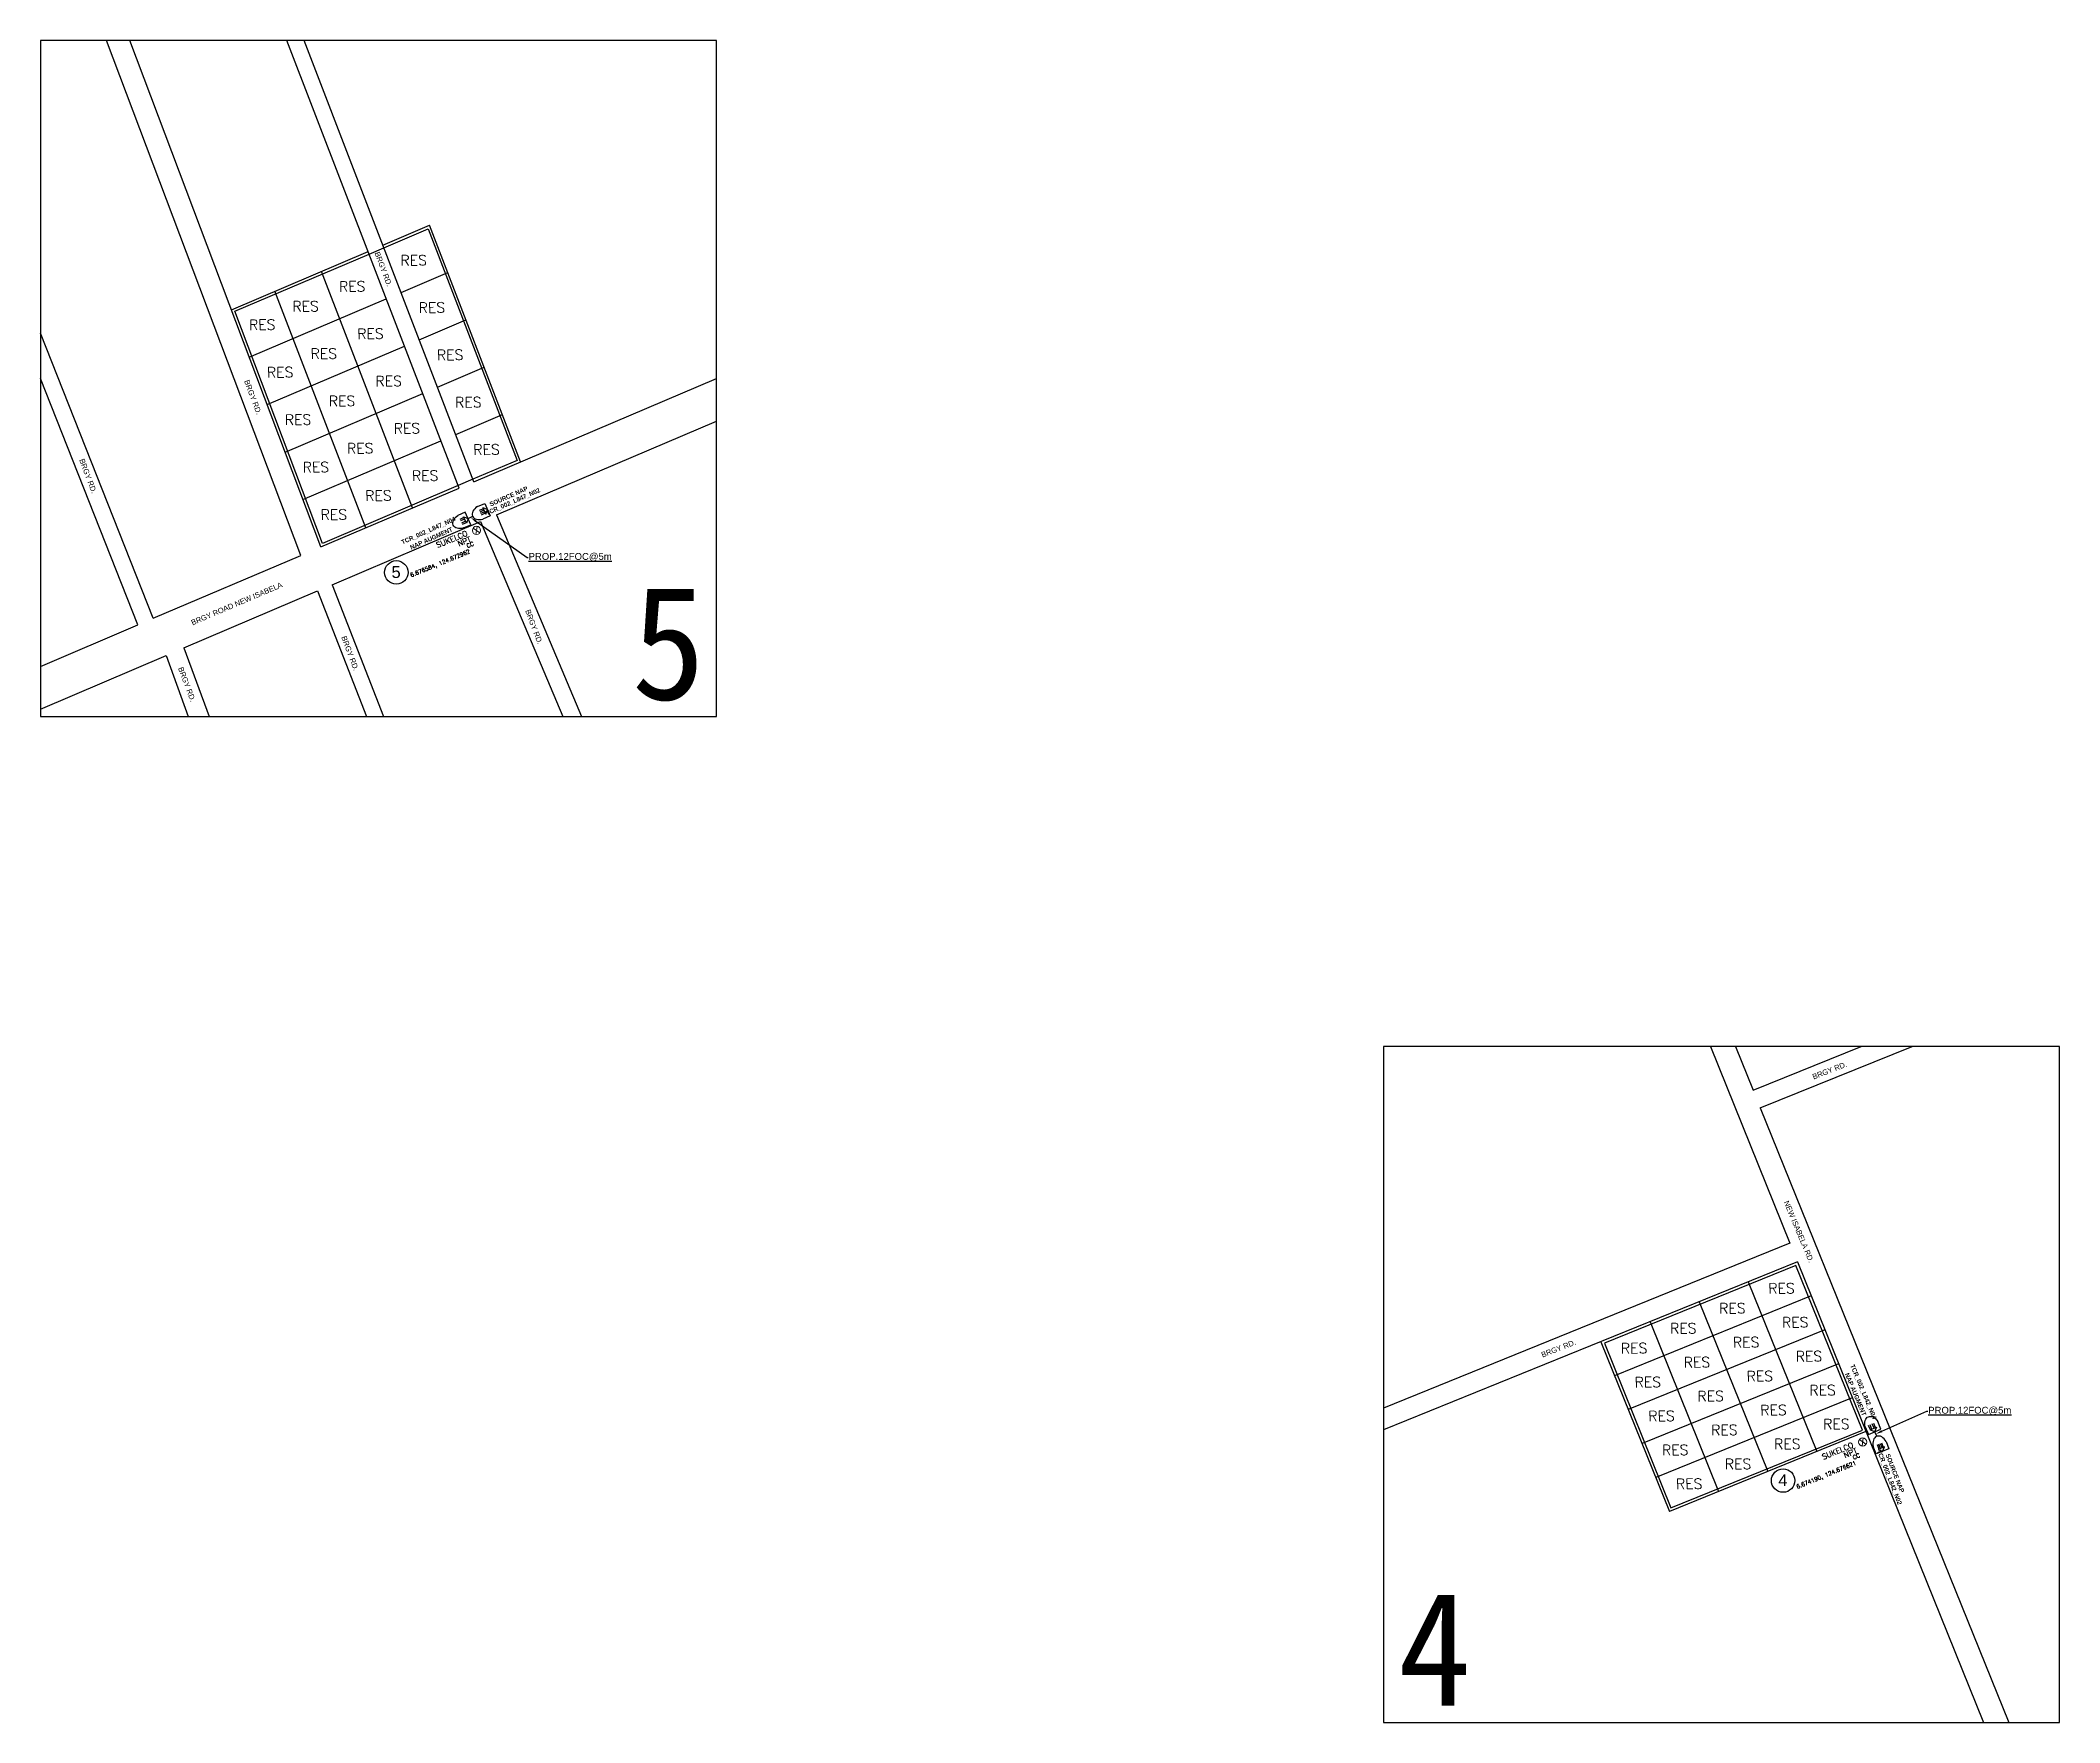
# Model space of a CAD drawing. Header units: metres. Extents: x 0 to 13977865, y -133221 to 11617873.
# Drawn here: x 13878406 to 13878999, y 744572 to 745067 of the extents above; entities that cross this region are included whole.
import ezdxf
from ezdxf import colors
from ezdxf.entities.mleader import LeaderData, LeaderLine
from ezdxf.enums import TextEntityAlignment as Align
from ezdxf.lldxf.tags import DXFTag
from ezdxf.math import Vec2, Vec3

# ---------------------------------------------------------------- set-up
doc = ezdxf.new("R2010")
doc.units = ezdxf.units.M
doc.header["$MEASUREMENT"] = 0
doc.linetypes.add('AERCAB', pattern=[3, 2, -1])
for name, color, linetype in [('1 CORE PRECONNECTED CABLE', 10, 'Continuous'), ('4', 7, 'Continuous'), ('EXPOLE', 7, 'Continuous'), ('GRIDS', 251, 'Continuous'), ('LOT BOUNDARY', 8, 'Continuous'), ('NAP', 6, 'Continuous'), ('NAP BOUNDARY', 5, 'NAP_BOUNDARY'), ('NEW NAP', 1, 'Continuous'), ('P-AERIAL_FOC', 1, 'AERCAB'), ('p-mh', 1, 'Continuous'), ('RTA', 7, 'Continuous'), ('STREET NAME', 2, 'Continuous'), ('t-block', 7, 'Continuous'), ('X-MERALCO-MANILA', 5, 'Continuous'), ('x-mh', 5, 'Continuous'), ('X-POLE', 5, 'Continuous')]:
    doc.layers.add(name, color=color, linetype=linetype)
doc.styles.add('BOLD', font='swisscbo.ttf')
doc.styles.add('ROMANS', font='romans')
doc.styles.add('SIMPLEX', font='simplex')
doc.styles.get("Standard").update_dxf_attribs({"font": 'arial.ttf'})
doc.styles.add('样式 1', font='SimSun.ttf')
tags = doc.linetypes.add('NAP_BOUNDARY', pattern='A,3,-1,["NAP",Standard,S=0.4,R=0,X=-0.73,Y=-0.2],-0.6', length=4.6).pattern_tags.tags
tags[6] = DXFTag(74, 10)

msp = doc.modelspace()

# ---------------------------------------------------------------- texts
at = {"layer": 'LOT BOUNDARY', "char_height": 3.024, "width": 55.2712, "attachment_point": 2, "rotation": 0.66818, "style": 'ROMANS'}
for insert in [(13878515.21, 745003.55), (13878497.16, 744995.86), (13878483.46, 744990.02), (13878520.56, 744989.65), (13878470.72, 744984.6), (13878502.51, 744981.96), (13878488.81, 744976.12), (13878525.91, 744975.75), (13878475.98, 744970.66), (13878507.86, 744968.06), (13878494.16, 744962.22), (13878531.26, 744961.85), (13878481.24, 744956.72), (13878513.22, 744954.16), (13878499.51, 744948.32), (13878536.61, 744947.95), (13878486.49, 744942.78), (13878518.57, 744940.26), (13878504.86, 744934.42), (13878491.75, 744928.84), (13878916.98, 744701.52), (13878902.55, 744695.67), (13878921.01, 744691.56), (13878888.13, 744689.78), (13878906.58, 744685.7), (13878873.68, 744683.95), (13878892.14, 744679.84), (13878925.04, 744681.59), (13878877.71, 744673.98), (13878910.62, 744675.74), (13878896.17, 744669.87), (13878929.06, 744671.62), (13878881.74, 744664.01), (13878914.63, 744665.76), (13878933.09, 744661.65), (13878900.2, 744659.9), (13878918.69, 744655.81), (13878885.76, 744654.04), (13878904.22, 744649.93), (13878889.86, 744644.1)]:
    msp.add_mtext('RES', dxfattribs=dict(at, insert=insert))
at = {"layer": 'STREET NAME', "attachment_point": 1}
for s, width, insert, char_height, rotation in [('BRGY RD.', 24.9774, (13878505.19, 745004.73), 1.584, 290.55418), ('BRGY RD.', 24.9774, (13878466.88, 744967.11), 1.584, 290.55418), ('BRGY RD.', 24.9774, (13878418.45, 744943.94), 1.584, 290.55418), ('BRGY ROAD NEW ISABELA', 29.9948, (13878449.66, 744896.22), 1.5842, 23.12357), ('BRGY RD.', 24.9774, (13878549.44, 744899.64), 1.584, 290.55418), ('BRGY RD.', 24.9774, (13878495.41, 744891.87), 1.584, 290.55418), ('BRGY RD.', 24.9774, (13878447.48, 744882.75), 1.584, 290.55418), ('BRGY RD.', 24.9774, (13878925.87, 744762.82), 1.584, 21.36382), ('NEW ISABELA RD.', 24.9774, (13878919.1, 744725.96), 1.5842, 292.61988), ('BRGY RD.', 24.9774, (13878846.24, 744681.14), 1.584, 21.36382)]:
    msp.add_mtext_dynamic_manual_height_columns(s, width=width, gutter_width=7.92, heights=[0], dxfattribs=dict(at, insert=insert, char_height=char_height, rotation=rotation))
at = {"layer": 't-block', "char_height": 33.4924, "width": 97.0509, "attachment_point": 2, "style": '样式 1'}
for s, insert in [('\\pxsm0.9;{\\W0.95;5}', (13878590.07, 744906.46)), ('\\pxsm0.9;{\\W0.95;4}', (13878815.13, 744610.88))]:
    msp.add_mtext(s, dxfattribs=dict(at, insert=insert))

# ---------------------------------------------------------------- blocks, each defined once
blk = doc.blocks.new('EPOLE')
at = {"layer": 'X-MERALCO-MANILA', "lineweight": 0, "ltscale": 0.5}
blk.add_circle((0.01, -0.05), 1.52, dxfattribs=at)
at = {"layer": 'EXPOLE', "color": 5, "style": 'SIMPLEX'}
blk.add_text('X', height=2.5, rotation=359.17469, dxfattribs=at).set_placement((0, -0.03), align=Align.MIDDLE)
at = {"layer": 'EXPOLE', "style": 'SIMPLEX'}
blk.add_attdef('POLNO', (1.78, -1.04), '', height=2, dxfattribs=at)
blk = doc.blocks.new('AS-BUILT NAP')
at = {"layer": '4', "color": 5, "linetype": 'Continuous'}
for p, q in [((-2.09, -2.57), (-2.06, 2.46)), ((-2.06, 2.46), (0.89, 2.44)), ((0.86, -2.59), (-2.09, -2.57))]:
    blk.add_line(p, q, dxfattribs=at)
for points in [[(-2.08, -0.06), (-0.81, -1.34), (-0.8, 1.21), (-2.08, -0.06)], [(-0.8, 0.82), (0.88, 0.81)], [(-0.8, 0.25), (0.88, 0.24)], [(-0.81, -0.95), (0.87, -0.96)], [(-0.8, -0.38), (0.87, -0.39)]]:
    blk.add_lwpolyline(points, dxfattribs=at)
blk.add_ellipse((0.2, -0.07), major_axis=(3.7, -0.02), ratio=0.690295, start_param=4.896406, end_param=7.669965, dxfattribs=at)
at = {"style": 'BOLD'}
for tag, p in [('QCY18', (-0.85, 7.25)), ('MHNO', (-0.85, 4.89))]:
    blk.add_attdef(tag, text='', height=1.65, rotation=359.67555, dxfattribs=at).set_placement(p, align=Align.BOTTOM_CENTER)
at = {"color": 5, "style": 'BOLD'}
blk.add_attdef('MHTYPE', text='', height=1.65, rotation=359.67555, dxfattribs=at).set_placement((-0.86, 2.41), align=Align.BOTTOM_CENTER)
blk = doc.blocks.new('CONVERGE NAP PROPOSED')
at = {"layer": 'NEW NAP', "linetype": 'Continuous'}
for p, q in [((-184.38, -218.01), (-181.43, -218.01)), ((-184.38, -223.03), (-184.38, -218.01)), ((-181.43, -223.03), (-184.38, -223.03))]:
    blk.add_line(p, q, dxfattribs=at)
for points in [[(-184.38, -220.52), (-183.11, -221.79), (-183.11, -219.25), (-184.38, -220.52)], [(-183.11, -219.63), (-181.43, -219.63)], [(-183.11, -220.21), (-181.43, -220.21)], [(-183.11, -221.11), (-181.43, -221.11)], [(-183.11, -221.69), (-181.43, -221.69)]]:
    blk.add_lwpolyline(points, dxfattribs=at)
blk.add_ellipse((-182.11, -220.52), major_axis=(3.7, 0), ratio=0.690295, start_param=4.896406, end_param=7.669965, dxfattribs=at)
at = {"layer": 'p-mh', "style": 'SIMPLEX'}
for tag, p in [('MHNO', (-183.18, -215.57)), ('MHTYPE', (-183.18, -218.04))]:
    blk.add_attdef(tag, text='', height=1.65, dxfattribs=at).set_placement(p, align=Align.BOTTOM_CENTER)
blk = doc.blocks.new('RTA')
at = {"layer": 'RTA', "color": 5}
blk.add_circle((13970732.37, 788197.14), 3.45, dxfattribs=at)
blk.add_attdef('#', text='', height=3.49).set_placement((13970732.31, 788195.5), align=Align.CENTER)
blk = doc.blocks.new('Dummy NAP')
at = {"layer": 'P-AERIAL_FOC', "linetype": 'Continuous'}
for points in [[(-1214.51, 1596.99), (-1226.52, 1596.99, 1), (-1226.52, 1585.23), (-1214.51, 1585.23, 1)], [(-1214.51, 1596.22), (-1226.52, 1596.22, 1), (-1226.52, 1586), (-1214.51, 1586, 1)]]:
    blk.add_lwpolyline(points, format="xyb", close=True, dxfattribs=at)
for points in [[(-1222.08, 1596.22), (-1222.95, 1586.81), (-1212.04, 1590.95), (-1222.08, 1596.22)], [(-1221.93, 1587.2), (-1222.03, 1586.24), (-1210.95, 1590.95), (-1221, 1596.22), (-1221.05, 1595.68)]]:
    blk.add_lwpolyline(points, dxfattribs=at)
at = {"layer": 'P-AERIAL_FOC', "insert": (-1226.67, 1593.25), "char_height": 4.612, "attachment_point": 1}
blk.add_mtext_dynamic_manual_height_columns('DN', width=166.2529, gutter_width=23.06, heights=[0], dxfattribs=at)
at = {"layer": 'P-AERIAL_FOC', "color": 250}
for tag, p in [('HOMINGPLAID', (-1245.87, 1607.27)), ('SITEPLAID', (-1240.78, 1602.45)), ('C0D0', (-1231.6, 1597.35))]:
    blk.add_attdef(tag, p, '', height=4.61, dxfattribs=at)

# ---------------------------------------------------------------- linework, layer by layer
at = {"color": 0}
for points in [[(13878482.11, 744915.32), (13878425.05, 745066.64)], [(13878487.98, 744917.82), (13878431.87, 745066.64)], [(13878528.59, 744935.12), (13878477.96, 745066.64)], [(13878532.94, 744936.97), (13878483.02, 745066.64)], [(13878438.74, 744896.85), (13878405.58, 744980.65)], [(13878434.23, 744894.93), (13878405.58, 744967.33)], [(13878532.94, 744936.97), (13878604.2, 744967.33)], [(13878539.52, 744927.25), (13878604.2, 744954.81)], [(13878487.98, 744917.82), (13878528.59, 744935.12)], [(13878491.25, 744906.69), (13878534.86, 744925.27)], [(13878534.86, 744925.27), (13878559, 744868.02)], [(13878539.52, 744927.25), (13878564.49, 744868.02)], [(13878438.74, 744896.85), (13878482.11, 744915.32)], [(13878447.76, 744888.17), (13878487, 744904.88)], [(13878487, 744904.88), (13878501.42, 744868.02)], [(13878491.25, 744906.69), (13878506.38, 744868.02)], [(13878405.58, 744882.72), (13878434.23, 744894.93)], [(13878447.76, 744888.17), (13878455.13, 744868.02)], [(13878405.58, 744870.2), (13878442.49, 744885.92)], [(13878442.49, 744885.92), (13878449.03, 744868.02)], [(13878896.12, 744771.06), (13878919.44, 744713.31)], [(13878903.49, 744771.06), (13878908.66, 744758.26)], [(13878908.66, 744758.26), (13878940.45, 744771.06)], [(13878910.75, 744753.08), (13878955.4, 744771.06)], [(13878910.75, 744753.08), (13878983.73, 744572.43)], [(13878919.44, 744713.31), (13878800.07, 744664.86)], [(13878921.69, 744707.76), (13878800.07, 744658.4)], [(13878921.69, 744707.76), (13878976.36, 744572.43)]]:
    msp.add_lwpolyline(points, dxfattribs=at)
at = {"layer": 'GRIDS', "color": 4, "linetype": 'Continuous', "transparency": 33554687}
for points in [[(13878405.58, 744868.02), (13878604.2, 744868.02), (13878604.2, 745066.64), (13878405.58, 745066.64)], [(13878800.07, 744572.43), (13878998.69, 744572.43), (13878998.69, 744771.06), (13878800.07, 744771.06)]]:
    msp.add_lwpolyline(points, close=True, dxfattribs=at)
at = {"layer": 'LOT BOUNDARY'}
for points in [[(13878506.18, 745006.47), (13878519.88, 745012.31)], [(13878546.64, 744942.81), (13878519.88, 745012.31)], [(13878461.7, 744987.52), (13878501.84, 745004.62)], [(13878514.89, 744929.28), (13878488.13, 744998.78)], [(13878501.19, 744923.45), (13878474.43, 744992.95)], [(13878511.53, 744992.57), (13878525.24, 744998.41)], [(13878466.95, 744973.58), (13878507.19, 744990.72)], [(13878516.88, 744978.67), (13878530.59, 744984.51)], [(13878472.21, 744959.64), (13878512.54, 744976.82)], [(13878522.24, 744964.77), (13878535.94, 744970.61)], [(13878477.47, 744945.7), (13878517.89, 744962.92)], [(13878527.59, 744950.87), (13878541.29, 744956.71)], [(13878482.72, 744931.76), (13878523.24, 744949.02)], [(13878925.71, 744697.79), (13878867.98, 744674.36)], [(13878907.25, 744701.9), (13878927.39, 744652.06)], [(13878892.82, 744696.04), (13878912.96, 744646.2)], [(13878929.74, 744687.82), (13878872.01, 744664.39)], [(13878878.39, 744690.18), (13878898.52, 744640.34)], [(13878863.95, 744684.33), (13878884.09, 744634.48)], [(13878933.77, 744677.85), (13878876.03, 744654.42)], [(13878937.79, 744667.89), (13878880.06, 744644.45)], [(13878941.82, 744657.92), (13878884.09, 744634.48)]]:
    msp.add_lwpolyline(points, dxfattribs=at)
at = {"layer": 'NAP BOUNDARY'}
for points in [[(13878462.72, 744987.09), (13878502.15, 745003.88), (13878506.5, 745005.73), (13878519.44, 745011.25), (13878545.62, 744943.24), (13878532.62, 744937.71), (13878528.28, 744935.86), (13878488.43, 744918.88)], [(13878864.99, 744683.89), (13878884.53, 744635.53), (13878940.78, 744658.36), (13878921.24, 744706.72)]]:
    msp.add_lwpolyline(points, close=True, dxfattribs=at)
at = {"layer": 'P-AERIAL_FOC'}
for points in [[(13878531.22, 744926.19), (13878532.56, 744926.83)], [(13878944.36, 744657.9), (13878944.96, 744656.55)]]:
    msp.add_lwpolyline(points, dxfattribs=at)

# ---------------------------------------------------------------- block references
ref = msp.add_blockref('Dummy NAP', (2919622.89, -134460.51), dxfattribs=dict(xscale=0.7974615441699047, yscale=0.7974615441699047, zscale=0.7974615441699047, rotation=1.431649339285902))
ref.add_attrib('MHTYPE', 'NAP AUGMENT', dxfattribs={"color": 1, "height": 1.3157, "rotation": 1.1072, "style": 'BOLD'}).set_placement((13977857.1, 786666.32), align=Align.BOTTOM_CENTER)
ref.add_attrib('MHTYPE', 'PLM_002_C01_D04', dxfattribs={"color": 1, "height": 1.3157, "rotation": 1.1072, "style": 'BOLD'}).set_placement((13977857.73, 786663.81), align=Align.BOTTOM_CENTER)
at = {"layer": 'NAP', "color": 1}
ref = msp.add_blockref('AS-BUILT NAP', (13878535.42, 744928.07), dxfattribs=dict(at, xscale=0.8000000000000012, yscale=0.8000000000000012, zscale=0.8000000000000012, rotation=204.0839483007612))
ref.add_attrib('MHNO', 'TCR_002_L847_N02', dxfattribs={"layer": 'p-mh', "color": 5, "height": 1.3199, "rotation": 23.7595, "style": 'BOLD'}).set_placement((13878544.8, 744930.18), align=Align.BOTTOM_CENTER)
ref.add_attrib('MHTYPE', 'SOURCE NAP', dxfattribs={"layer": 'p-mh', "color": 5, "height": 1.32, "rotation": 23.7595, "style": 'BOLD'}).set_placement((13878543.54, 744931.73), align=Align.BOTTOM_CENTER)
ref = msp.add_blockref('AS-BUILT NAP', (13878946.04, 744653.62), dxfattribs=dict(at, xscale=0.8000000000000015, yscale=0.8000000000000015, zscale=0.8000000000000015, rotation=111.5554593022758))
ref.add_attrib('MHNO', 'TCR_002_L842_N02', dxfattribs={"layer": 'p-mh', "color": 5, "height": 1.3199, "rotation": 291.23101, "style": 'BOLD'}).set_placement((13878947.73, 744644.15), align=Align.BOTTOM_CENTER)
ref.add_attrib('MHTYPE', 'SOURCE NAP', dxfattribs={"layer": 'p-mh', "color": 5, "height": 1.32, "rotation": 291.23101, "style": 'BOLD'}).set_placement((13878949.34, 744645.34), align=Align.BOTTOM_CENTER)
at = {"layer": 'NEW NAP'}
ref = msp.add_blockref('CONVERGE NAP PROPOSED', (13878324.55, 745027.03), dxfattribs=dict(at, xscale=-0.8000000000000003, yscale=0.8000000000000002, zscale=0.8000000000000002, rotation=24.0923225503766))
ref.add_attrib('MHTYPE', 'TCR_002_L847_N04', dxfattribs={"layer": 'p-mh', "color": 0, "height": 1.3199, "rotation": 24.09232, "style": 'BOLD'}).set_placement((13878519.97, 744921.68), align=Align.BOTTOM_CENTER)
ref.add_attrib('MHNO', 'NAP AUGMENT', dxfattribs={"layer": 'x-mh', "color": 0, "height": 1.3199, "rotation": 24.09232, "style": 'BOLD'}).set_placement((13878520.84, 744919.38), align=Align.BOTTOM_CENTER)
ref = msp.add_blockref('CONVERGE NAP PROPOSED', (13879050.16, 744862.07), dxfattribs=dict(at, xscale=-0.8000000000000009, yscale=0.8, zscale=0.8000000000000002, rotation=292.7078616367053))
ref.add_attrib('MHTYPE', 'TCR_002_L842_N04', dxfattribs={"layer": 'p-mh', "color": 0, "height": 1.3199, "rotation": 292.70786, "style": 'BOLD'}).set_placement((13878940.11, 744669.26), align=Align.BOTTOM_CENTER)
ref.add_attrib('MHNO', 'NAP AUGMENT', dxfattribs={"layer": 'x-mh', "color": 0, "height": 1.3199, "rotation": 292.70786, "style": 'BOLD'}).set_placement((13878937.8, 744668.45), align=Align.BOTTOM_CENTER)
at = {"layer": 'RTA'}
for p, values in [((-92222.24, -43286.8), {'#': '5'}), ((-91814.9, -43553.6), {'#': '4'})]:
    msp.add_blockref('RTA', p, dxfattribs=at).add_auto_attribs(values)
at = {"layer": 'X-POLE'}
ref = msp.add_blockref('EPOLE', (13878533.67, 744922.7), dxfattribs=dict(at, xscale=-0.8000000000000009, yscale=0.8000000000000006, zscale=0.8000000000000006, rotation=22.37589101480184))
ref.add_attrib('OWNER', 'SUKELCO', (13878522.24, 744917.51), dxfattribs={"color": 7, "height": 1.6, "rotation": 22.37589, "style": 'SIMPLEX'})
ref.add_attrib('POLNO', 'NPT', (13878528.53, 744917.94), dxfattribs={"color": 7, "height": 1.6, "rotation": 22.37589, "style": 'SIMPLEX'})
ref.add_attrib('TYPE', 'CC', (13878531.06, 744917.5), dxfattribs={"color": 7, "height": 1.2, "rotation": 22.37589, "style": 'SIMPLEX'})
ref.add_attrib('DA', '6.676584, 124.672962', (13878514.51, 744908.9), dxfattribs={"color": 7, "height": 1.2, "rotation": 22.37589, "style": 'SIMPLEX'})
ref = msp.add_blockref('EPOLE', (13878940.82, 744654.9), dxfattribs=dict(at, xscale=-0.8000000000000009, yscale=0.8000000000000006, zscale=0.8000000000000006, rotation=22.37589101480184))
ref.add_attrib('OWNER', 'SUKELCO', (13878929.29, 744649.66), dxfattribs={"color": 7, "height": 1.6, "rotation": 22.37589, "style": 'SIMPLEX'})
ref.add_attrib('POLNO', 'NPT', (13878935.68, 744650.13), dxfattribs={"color": 7, "height": 1.6, "rotation": 22.37589, "style": 'SIMPLEX'})
ref.add_attrib('TYPE', 'CC', (13878938.21, 744649.7), dxfattribs={"color": 7, "height": 1.2, "rotation": 22.37589, "style": 'SIMPLEX'})
ref.add_attrib('DA', '6.674190, 124.676621', (13878921.66, 744641.1), dxfattribs={"color": 7, "height": 1.2, "rotation": 22.37589, "style": 'SIMPLEX'})

msp.set_redraw_order([(e.dxf.handle, doc.entitydb.next_handle()) for e in msp.query("TEXT MTEXT ATTDEF DIMENSION ARC_DIMENSION")])  # texts and dimensions are drawn at this point

# ---------------------------------------------------------------- leaders
at = {"layer": '1 CORE PRECONNECTED CABLE', "transparency": 33554687}
ml = msp.add_multileader_mtext('Standard', dxfattribs=at)
ml.set_content('{\\LPROP.12FOC@5m}', color=256)
ml.set_leader_properties()
ml.build(insert=Vec2(0, 0))
ml.multileader.update_dxf_attribs({"dogleg_length": 0.36, "arrow_head_size": 2})
ctx = ml.context
ctx.base_point, ctx.char_height, ctx.arrow_head_size, ctx.landing_gap_size, ctx.plane_origin = Vec3(13878548.9, 744914.73), 2, 2, 0.09, Vec3(13878585.73, 744907.59)
notes = []
notes.append((ctx, [(0, (1, 1, 0), (13878548.54, 744914.73), (1, 0), 0.36, [(0, [(13878531.89, 744926.51)], 0, [])])]))
ctx.mtext.insert, ctx.mtext.flow_direction = Vec3(13878548.99, 744916.03), 5
ml = msp.add_multileader_mtext('Standard', dxfattribs=at)
ml.set_content('{\\LPROP.12FOC@5m}', color=256)
ml.set_leader_properties()
ml.build(insert=Vec2(0, 0))
ml.multileader.update_dxf_attribs({"dogleg_length": 0.36, "arrow_head_size": 2})
ctx = ml.context
ctx.base_point, ctx.char_height, ctx.arrow_head_size, ctx.landing_gap_size, ctx.plane_origin = Vec3(13878960.01, 744663.92), 2, 2, 0.09, Vec3(13879011.46, 744657.07)
notes.append((ctx, [(0, (1, 1, 0), (13878959.65, 744663.92), (1, 0), 0.36, [(0, [(13878944.66, 744657.22)], 0, [])])]))
ctx.mtext.insert, ctx.mtext.flow_direction = Vec3(13878960.1, 744665.21), 5
for ctx, leaders in notes:
    for number, flags, end, landing, length, lines in leaders:
        leader = LeaderData()
        leader.index, (leader.has_last_leader_line, leader.has_dogleg_vector, leader.attachment_direction) = number, flags
        leader.last_leader_point, leader.dogleg_vector, leader.dogleg_length = Vec3(end), Vec3(landing), length
        for number, points, colour, breaks in lines:
            line = LeaderLine()
            line.index, line.vertices, line.color, line.breaks = number, Vec3.list(points), colors.encode_raw_color(colour), breaks
            leader.lines.append(line)
        ctx.leaders.append(leader)

doc.saveas('drawing.dxf')
